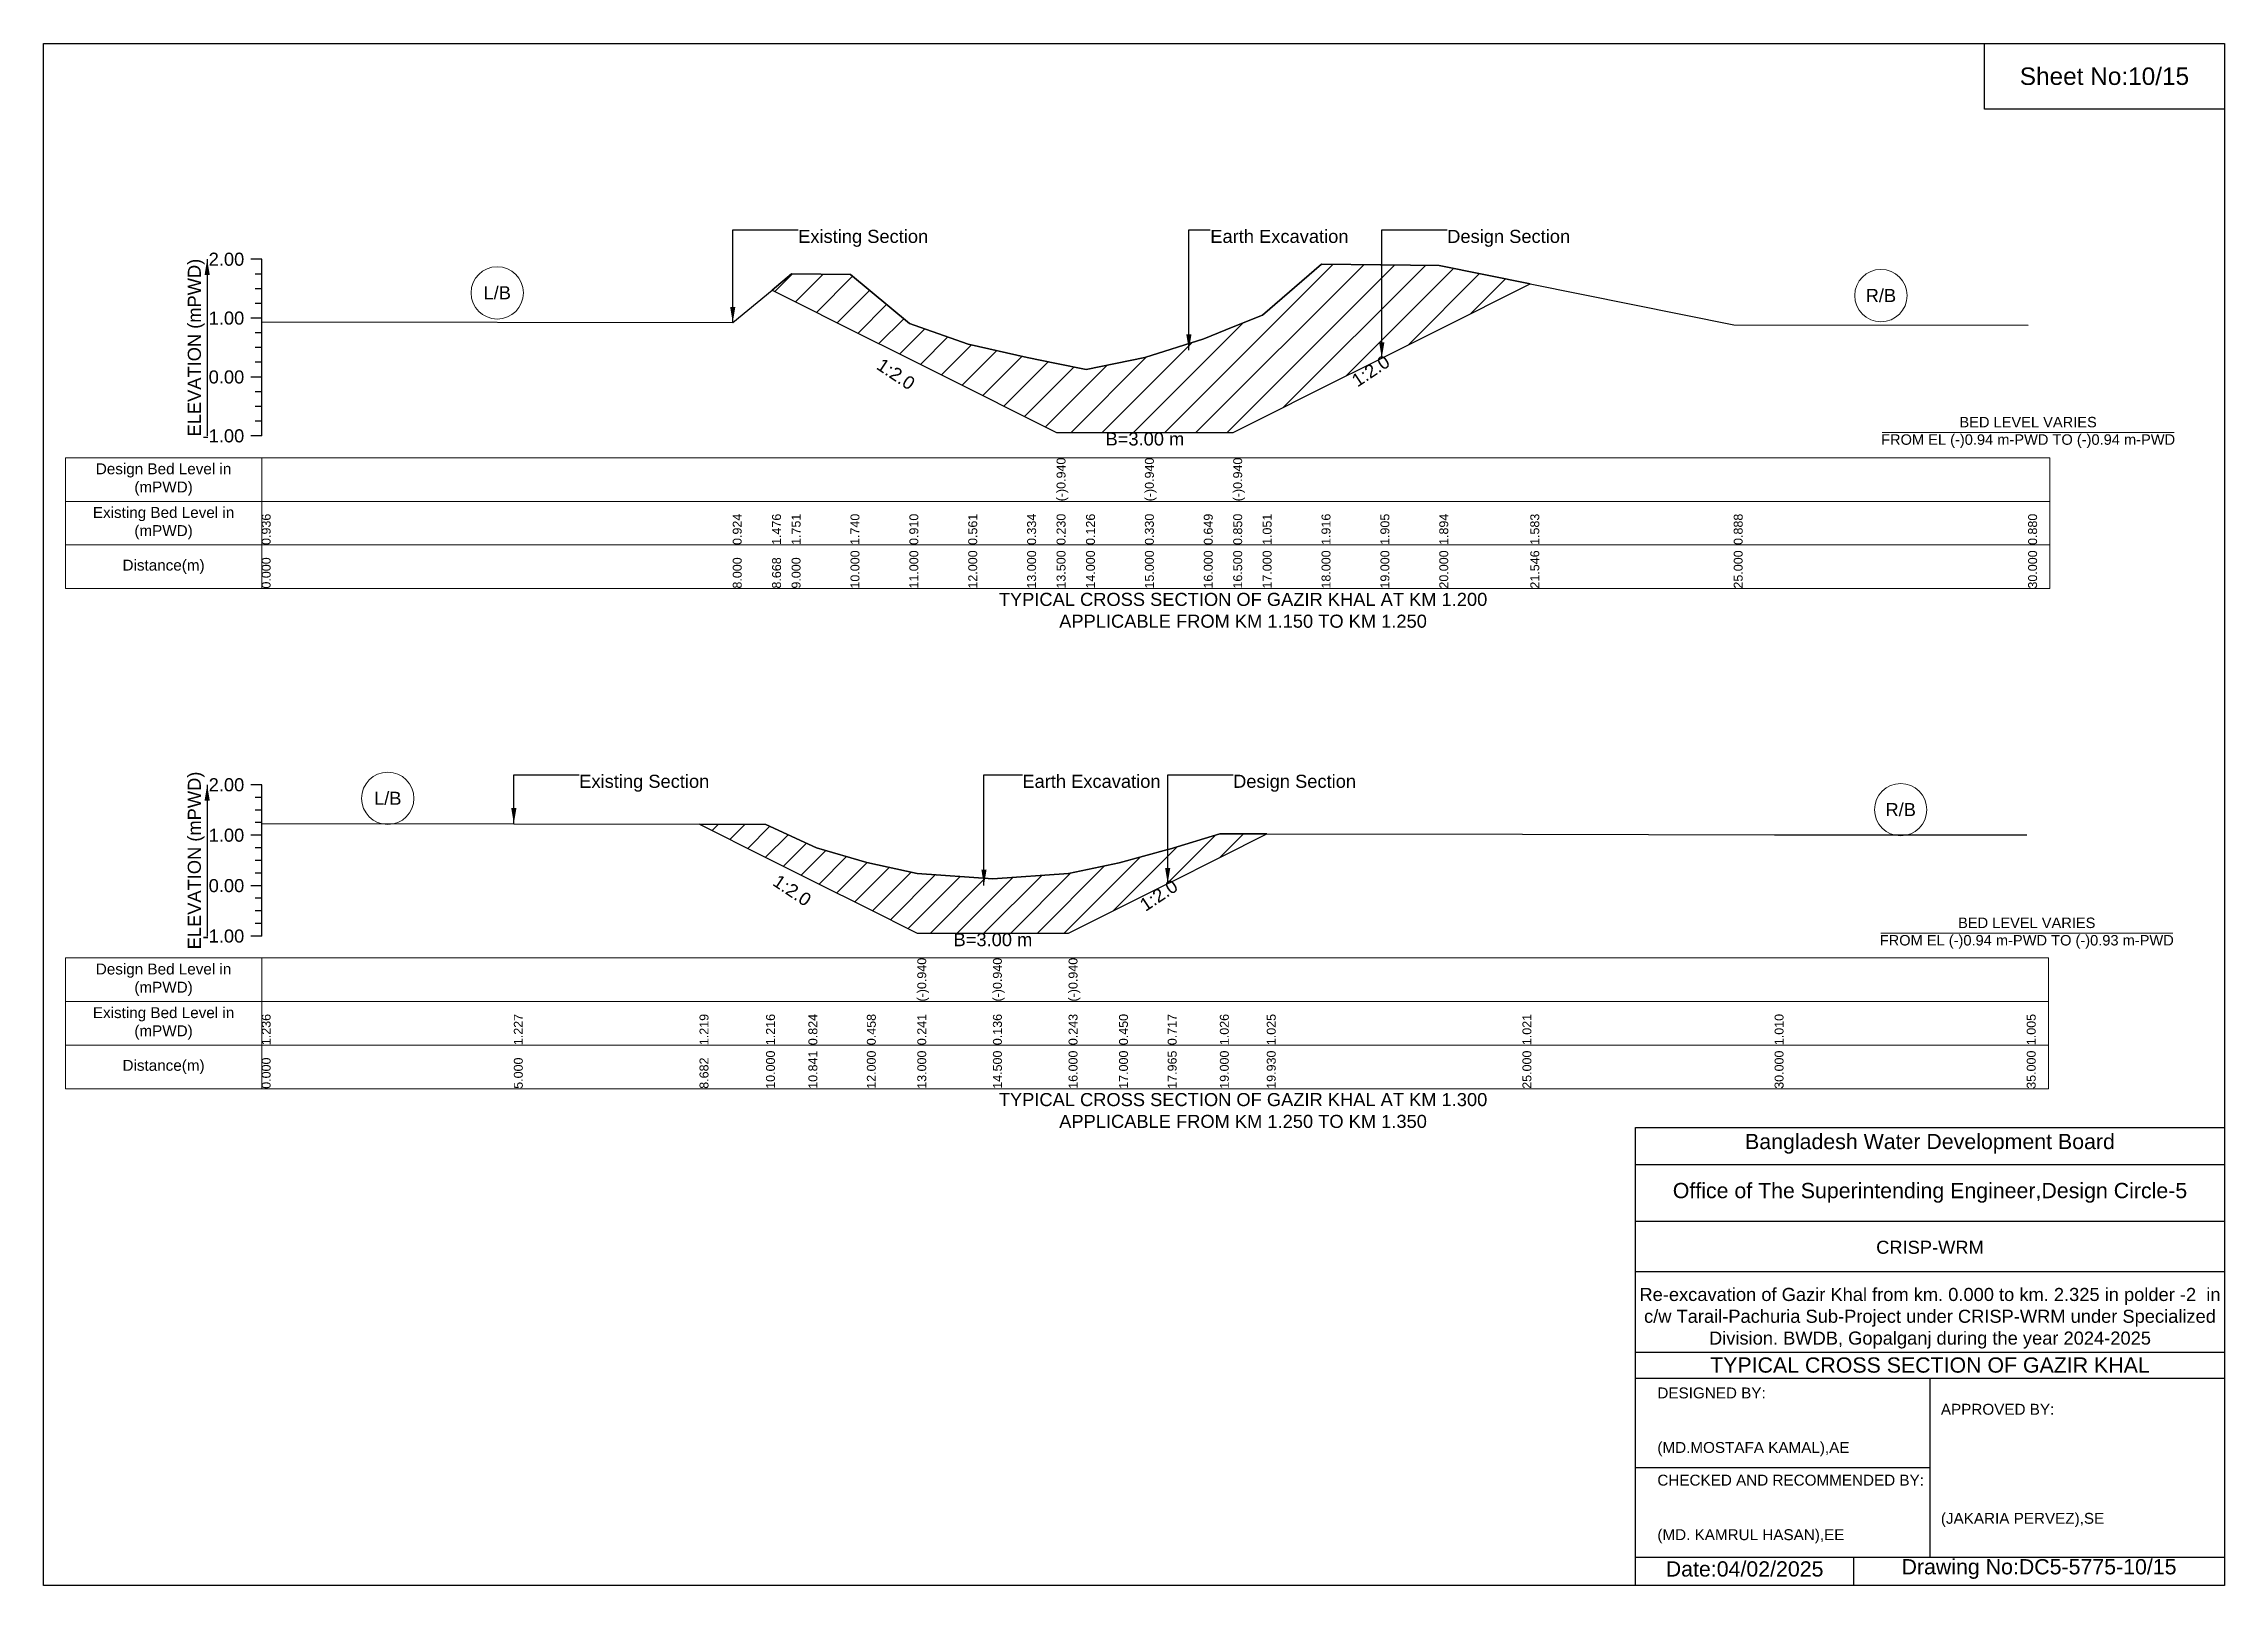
# Model space of a CAD drawing. Header units: inches. Extents: x 91000 to 258000, y -5656 to 9994.
# Drawn here: x 190000 to 198000, y -5656 to 0 of the extents above; entities that cross this region are included whole.
import ezdxf

# ---------------------------------------------------------------- set-up
doc = ezdxf.new("R2010")
doc.units = ezdxf.units.IN
doc.header["$LTSCALE"] = 7
doc.header["$MEASUREMENT"] = 0
for name, color, linetype, lineweight in [('Cross section Data Border', 7, 'Continuous', 9), ('Cross Section Labels', 7, 'Continuous', 9), ('Existing_Bed_Level for Xsection', 7, 'Continuous', 25)]:
    doc.layers.add(name, color=color, linetype=linetype, lineweight=lineweight)
doc.styles.get("Standard").update_dxf_attribs({"font": 'arial.ttf'})
doc.dimstyles.get("Standard").update_dxf_attribs({"dimtxt": 0.18, "dimasz": 0.18, "dimexe": 0.18, "dimexo": 0.0625, "dimgap": 0.09, "dimtad": 0, "dimtih": 1, "dimtoh": 1, "dimdec": 4, "dimzin": 0, "dimdsep": 46, "dimtxsty": 'Standard', "dimcen": 0.09, "dimadec": 0, "dimazin": 0, "dimtfac": 1, "dimtdec": 4, "dimtofl": 0, "dimtmove": 0, "dimatfit": 3, "dimfxl": 1, "dimtolj": 1, "dimtzin": 0, "dimarcsym": 0})

msp = doc.modelspace()

# ---------------------------------------------------------------- texts
at = {"attachment_point": 5}
for s, insert, char_height in [('Sheet No:10/15', (197560, -120), 64), ('Bangladesh Water Development Board', (196920, -4036), 56), ('Office of The Superintending Engineer,Design Circle-5', (196920, -4216), 56)]:
    msp.add_mtext(s, dxfattribs=dict(at, insert=insert, char_height=char_height))
for s, insert, char_height, width, attachment_point in [('CRISP-WRM', (196920, -4416), 48, 2240, 5), ('Re-excavation of Gazir Khal from km. 0.000 to km. 2.325 in polder -2  in c/w Tarail-Pachuria Sub-Project under CRISP-WRM under Specialized Division. BWDB, Gopalganj during the year 2024-2025', (196920, -4676), 48, 2160, 5), ('TYPICAL CROSS SECTION OF GAZIR KHAL', (196920, -4848), 56, 2240, 5), ('DESIGNED BY:^J^J^J(MD.MOSTAFA KAMAL),AE', (195920, -5056), 40, 1120, 4), ('APPROVED BY:^J^J^J^J^J^J(JAKARIA PERVEZ),SE', (196960, -5216), 40, 1120, 4), ('CHECKED AND RECOMMENDED BY:^J^J^J(MD. KAMRUL HASAN),EE', (195920, -5376), 40, 1120, 4), ('Date:04/02/2025', (196240, -5596), 56, 1120, 5), ('Drawing No:DC5-5775-10/15', (197320, -5596), 56, 1760, 5)]:
    msp.add_mtext(s, dxfattribs=dict(insert=insert, char_height=char_height, width=width, attachment_point=attachment_point))
at = {"layer": 'Cross section Data Border', "char_height": 40, "width": 640, "attachment_point": 5}
for s, insert in [('Design Bed Level in (mPWD)', (190440, -1599.2)), ('Existing Bed Level in (mPWD)', (190440, -1759.2)), ('Distance(m)', (190440, -1919.2)), ('Design Bed Level in (mPWD)', (190440, -3434.2)), ('Existing Bed Level in (mPWD)', (190440, -3594.2)), ('Distance(m)', (190440, -3754.2))]:
    msp.add_mtext(s, dxfattribs=dict(at, insert=insert))
at = {"layer": 'Cross Section Labels'}
for s, insert, char_height, attachment_point in [('Existing Section', (192768, -683.2), 48, 1), ('Earth Excavation', (194280, -683.2), 48, 1), ('Design Section', (195149, -683.2), 48, 1), ('L/B', (191664, -914.3), 48, 5), ('R/B', (196740, -924.3), 48, 5), ('B=3.00 m', (194040, -1426.3), 48, 2), ('BED LEVEL VARIES ^JFROM EL (-)0.94 m-PWD TO (-)0.94 m-PWD', (197280, -1426.3), 38.4, 5), ('TYPICAL CROSS SECTION OF GAZIR KHAL AT KM 1.200^JAPPLICABLE FROM KM 1.150 TO KM 1.250', (194400, -2079.2), 48, 5), ('Existing Section', (191965, -2682.2), 48, 1), ('Earth Excavation', (193590.5, -2682.2), 48, 1), ('Design Section', (194363.6, -2682.2), 48, 1), ('L/B', (191262.5, -2768.8), 48, 5), ('R/B', (196812.5, -2810.3), 48, 5), ('B=3.00 m', (193482.5, -3263.1), 48, 2), ('BED LEVEL VARIES ^JFROM EL (-)0.94 m-PWD TO (-)0.93 m-PWD', (197275, -3263.1), 38.4, 5), ('TYPICAL CROSS SECTION OF GAZIR KHAL AT KM 1.300^JAPPLICABLE FROM KM 1.250 TO KM 1.350', (194400, -3914.2), 48, 5)]:
    msp.add_mtext(s, dxfattribs=dict(at, insert=insert, char_height=char_height, attachment_point=attachment_point))
at = {"layer": 'Cross Section Labels', "char_height": 48, "attachment_point": 2}
for insert, rotation in [((193140.1, -1192.3), 326.30993), ((194855, -1180.8), 33.69007), ((192759.4, -3086.5), 326.30993), ((194077.3, -3104.4), 33.69007)]:
    msp.add_mtext('1:2.0', dxfattribs=dict(at, insert=insert, rotation=rotation))
at = {"layer": 'Existing_Bed_Level for Xsection', "rotation": 90}
for s, insert, char_height, attachment_point in [('ELEVATION (mPWD)', (190560, -1115.2), 48, 5), ('(-)0.940', (193716, -1679.2), 32.8, 1), ('(-)0.940', (194040, -1679.2), 32.8, 1), ('(-)0.940', (194364, -1679.2), 32.8, 1), ('0.936', (190800, -1839.2), 32.8, 1), ('0.924', (192528, -1839.2), 32.8, 1), ('1.476', (192672.2, -1839.2), 32.8, 1), ('1.751', (192744, -1839.2), 32.8, 1), ('1.740', (192960, -1839.2), 32.8, 1), ('0.910', (193176, -1839.2), 32.8, 1), ('0.561', (193392, -1839.2), 32.8, 1), ('0.334', (193608, -1839.2), 32.8, 1), ('0.230', (193716, -1839.2), 32.8, 1), ('0.126', (193824, -1839.2), 32.8, 1), ('0.330', (194040, -1839.2), 32.8, 1), ('0.649', (194256, -1839.2), 32.8, 1), ('0.850', (194364, -1839.2), 32.8, 1), ('1.051', (194472, -1839.2), 32.8, 1), ('1.916', (194688, -1839.2), 32.8, 1), ('1.905', (194904, -1839.2), 32.8, 1), ('1.894', (195120, -1839.2), 32.8, 1), ('1.583', (195453.9, -1839.2), 32.8, 1), ('0.888', (196200, -1839.2), 32.8, 1), ('0.880', (197280, -1839.2), 32.8, 1), ('0.000', (190800, -1999.2), 32.8, 1), ('8.000', (192528, -1999.2), 32.8, 1), ('8.668', (192672.2, -1999.2), 32.8, 1), ('9.000', (192744, -1999.2), 32.8, 1), ('10.000', (192960, -1999.2), 32.8, 1), ('11.000', (193176, -1999.2), 32.8, 1), ('12.000', (193392, -1999.2), 32.8, 1), ('13.000', (193608, -1999.2), 32.8, 1), ('13.500', (193716, -1999.2), 32.8, 1), ('14.000', (193824, -1999.2), 32.8, 1), ('15.000', (194040, -1999.2), 32.8, 1), ('16.000', (194256, -1999.2), 32.8, 1), ('16.500', (194364, -1999.2), 32.8, 1), ('17.000', (194472, -1999.2), 32.8, 1), ('18.000', (194688, -1999.2), 32.8, 1), ('19.000', (194904, -1999.2), 32.8, 1), ('20.000', (195120, -1999.2), 32.8, 1), ('21.546', (195453.9, -1999.2), 32.8, 1), ('25.000', (196200, -1999.2), 32.8, 1), ('30.000', (197280, -1999.2), 32.8, 1), ('ELEVATION (mPWD)', (190560, -2996.7), 48, 5), ('(-)0.940', (193205, -3514.2), 32.8, 1), ('(-)0.940', (193482.5, -3514.2), 32.8, 1), ('(-)0.940', (193760, -3514.2), 32.8, 1), ('1.236', (190800, -3674.2), 32.8, 1), ('1.227', (191725, -3674.2), 32.8, 1), ('1.219', (192406.2, -3674.2), 32.8, 1), ('1.216', (192650, -3674.2), 32.8, 1), ('0.824', (192805.6, -3674.2), 32.8, 1), ('0.458', (193020, -3674.2), 32.8, 1), ('0.241', (193205, -3674.2), 32.8, 1), ('0.136', (193482.5, -3674.2), 32.8, 1), ('0.243', (193760, -3674.2), 32.8, 1), ('0.450', (193945, -3674.2), 32.8, 1), ('0.717', (194123.6, -3674.2), 32.8, 1), ('1.026', (194315, -3674.2), 32.8, 1), ('1.025', (194487.1, -3674.2), 32.8, 1), ('1.021', (195425, -3674.2), 32.8, 1), ('1.010', (196350, -3674.2), 32.8, 1), ('1.005', (197275, -3674.2), 32.8, 1), ('0.000', (190800, -3834.2), 32.8, 1), ('5.000', (191725, -3834.2), 32.8, 1), ('8.682', (192406.2, -3834.2), 32.8, 1), ('10.000', (192650, -3834.2), 32.8, 1), ('10.841', (192805.6, -3834.2), 32.8, 1), ('12.000', (193020, -3834.2), 32.8, 1), ('13.000', (193205, -3834.2), 32.8, 1), ('14.500', (193482.5, -3834.2), 32.8, 1), ('16.000', (193760, -3834.2), 32.8, 1), ('17.000', (193945, -3834.2), 32.8, 1), ('17.965', (194123.6, -3834.2), 32.8, 1), ('19.000', (194315, -3834.2), 32.8, 1), ('19.930', (194487.1, -3834.2), 32.8, 1), ('25.000', (195425, -3834.2), 32.8, 1), ('30.000', (196350, -3834.2), 32.8, 1), ('35.000', (197275, -3834.2), 32.8, 1)]:
    msp.add_mtext(s, dxfattribs=dict(at, insert=insert, char_height=char_height, attachment_point=attachment_point))
at = {"layer": 'Existing_Bed_Level for Xsection', "char_height": 48, "attachment_point": 6}
for s, insert in [('2.00', (190736, -791.2)), ('1.00', (190736, -1007.2)), ('0.00', (190736, -1223.2)), ('-1.00', (190736, -1439.2)), ('2.00', (190736, -2719.2)), ('1.00', (190736, -2904.2)), ('0.00', (190736, -3089.2)), ('-1.00', (190736, -3274.2))]:
    msp.add_mtext(s, dxfattribs=dict(at, insert=insert))

# ---------------------------------------------------------------- hatches: boundary and pattern name
at = {"layer": 'Existing_Bed_Level for Xsection'}
h = msp.add_hatch(dxfattribs=at)
h.set_pattern_fill('ANSI31', color=256, scale=648, style=0)
h.paths.add_polyline_path([(192672.2, -904.4), (192744, -940.3), (192960, -1048.3), (193176, -1156.3), (193194.1, -1165.3), (193392, -1264.3), (193608, -1372.3), (193716, -1426.3), (193824, -1426.3), (194040, -1426.3), (194256, -1426.3), (194364, -1426.3), (194472, -1372.3), (194688, -1264.3), (194904, -1156.3), (194909, -1153.8), (195120, -1048.3), (195453.9, -881.3), (195120, -814.1), (194909, -811.8), (194904, -811.7), (194688, -809.4), (194472, -996.2), (194364, -1039.6), (194256, -1083), (194040, -1151.9), (193824, -1196), (193716, -1173.5), (193608, -1151.1), (193392, -1102), (193194.1, -1033), (193176, -1026.7), (192960, -847.4), (192744, -845)])
h = msp.add_hatch(dxfattribs=at)
h.set_pattern_fill('ANSI31', color=256, scale=555, style=0)
h.paths.add_polyline_path([(192406.2, -2863.7), (192650, -2985.6), (192805.6, -3063.4), (192835, -3078.1), (193020, -3170.6), (193205, -3263.1), (193482.5, -3263.1), (193760, -3263.1), (193945, -3170.6), (194123.6, -3081.3), (194130, -3078.1), (194315, -2985.6), (194487.1, -2899.5), (194315, -2899.3), (194130, -2954.7), (194123.6, -2956.4), (193945, -3005.9), (193760, -3044.2), (193482.5, -3064), (193205, -3044.6), (193020, -3004.4), (192835, -2950.4), (192805.6, -2936.7), (192650, -2864.2)])

# ---------------------------------------------------------------- linework, layer by layer
for points in [[(190000, 0), (198000, 0), (198000, -5656), (190000, -5656)], [(197120, 0), (198000, 0), (198000, -240), (197120, -240)]]:
    msp.add_lwpolyline(points, close=True)
for points in [[(195840, -5656), (195840, -3976), (198000, -3976)], [(195840, -4112), (198000, -4112)], [(195840, -4320), (198000, -4320)], [(195840, -4504), (198000, -4504)], [(195840, -4800), (198000, -4800)], [(195840, -4896), (198000, -4896)], [(196920, -4896), (196920, -5552)], [(195840, -5224), (196920, -5224)], [(195840, -5552), (198000, -5552)], [(196640, -5552), (196640, -5656)]]:
    msp.add_lwpolyline(points)
at = {"layer": 'Cross section Data Border'}
for points in [[(190080, -1519.2), (197360, -1519.2), (197360, -1999.2), (190080, -1999.2)], [(190080, -3354.2), (197355, -3354.2), (197355, -3834.2), (190080, -3834.2)]]:
    msp.add_lwpolyline(points, close=True, dxfattribs=at)
for points in [[(190800, -1519.2), (190800, -1999.2)], [(190080, -1679.2), (197360, -1679.2)], [(190080, -1839.2), (197360, -1839.2)], [(190800, -3354.2), (190800, -3834.2)], [(190080, -3514.2), (197355, -3514.2)], [(190080, -3674.2), (197355, -3674.2)]]:
    msp.add_lwpolyline(points, dxfattribs=at)
at = {"layer": 'Cross Section Labels'}
for points in [[(196744.2, -1426.3), (197815.8, -1426.3)], [(196739.2, -3263.1), (197810.8, -3263.1)]]:
    msp.add_lwpolyline(points, dxfattribs=at)
for centre in [(191664, -914.3), (196740, -924.3), (191262.5, -2768.8), (196812.5, -2810.3)]:
    msp.add_circle(centre, 96, dxfattribs=at)
at = {"layer": 'Existing_Bed_Level for Xsection'}
for points in [[(190800, -791.2), (190760, -791.2)], [(190800, -1439.2), (190800, -1223.2), (190800, -1007.2), (190800, -791.2)], [(190800, -845.2), (190776, -845.2)], [(190800, -1021), (192528, -1023.6), (192672.2, -904.4), (192744, -845), (192960, -847.4), (193176, -1026.7), (193194.1, -1033), (193392, -1102), (193608, -1151.1), (193716, -1173.5), (193716, -1173.5), (193824, -1196), (194040, -1151.9), (194040, -1151.9), (194256, -1083), (194364, -1039.6), (194364, -1039.6), (194472, -996.2), (194688, -809.4), (194904, -811.7), (194909, -811.8), (195120, -814.1), (195453.9, -881.3), (196200, -1031.4), (197280, -1033.1)], [(190800, -899.2), (190776, -899.2)], [(190800, -953.2), (190776, -953.2)], [(190800, -1007.2), (190760, -1007.2)], [(190800, -1061.2), (190776, -1061.2)], [(190800, -1115.2), (190776, -1115.2)], [(190800, -1169.2), (190776, -1169.2)], [(190800, -1223.2), (190760, -1223.2)], [(190800, -1277.2), (190776, -1277.2)], [(190800, -1331.2), (190776, -1331.2)], [(190800, -1439.2), (190760, -1439.2)], [(190800, -1385.2), (190776, -1385.2)], [(190800, -2719.2), (190760, -2719.2)], [(190800, -3274.2), (190800, -3089.2), (190800, -2904.2), (190800, -2719.2)], [(190800, -2765.4), (190776, -2765.4)], [(190800, -2811.7), (190776, -2811.7)], [(190800, -2857.9), (190776, -2857.9)], [(190800, -2860.5), (191725, -2862.2), (192406.2, -2863.7), (192650, -2864.2), (192805.6, -2936.7), (192835, -2950.4), (193020, -3004.4), (193205, -3044.6), (193205, -3044.6), (193482.5, -3064), (193482.5, -3064), (193760, -3044.2), (193760, -3044.2), (193945, -3005.9), (194123.6, -2956.4), (194130, -2954.7), (194315, -2899.3), (194487.1, -2899.5), (195425, -2900.3), (196350, -2902.3), (197275, -2903.2)], [(190800, -2904.2), (190760, -2904.2)], [(190800, -2950.4), (190776, -2950.4)], [(190800, -2996.7), (190776, -2996.7)], [(190800, -3089.2), (190760, -3089.2)], [(190800, -3042.9), (190776, -3042.9)], [(190800, -3135.4), (190776, -3135.4)], [(190800, -3181.7), (190776, -3181.7)], [(190800, -3274.2), (190760, -3274.2)], [(190800, -3227.9), (190776, -3227.9)]]:
    msp.add_lwpolyline(points, dxfattribs=at)
for points in [[(192672.2, -904.4), (192744, -940.3), (192960, -1048.3), (193176, -1156.3), (193194.1, -1165.3), (193392, -1264.3), (193608, -1372.3), (193716, -1426.3), (193716, -1426.3), (193824, -1426.3), (194040, -1426.3), (194040, -1426.3), (194256, -1426.3), (194364, -1426.3), (194364, -1426.3), (194472, -1372.3), (194688, -1264.3), (194904, -1156.3), (194909, -1153.8), (195120, -1048.3), (195453.9, -881.3), (195120, -814.1), (194909, -811.8), (194904, -811.7), (194688, -809.4), (194472, -996.2), (194364, -1039.6), (194364, -1039.6), (194256, -1083), (194040, -1151.9), (194040, -1151.9), (193824, -1196), (193716, -1173.5), (193716, -1173.5), (193608, -1151.1), (193392, -1102), (193194.1, -1033), (193176, -1026.7), (192960, -847.4), (192744, -845)], [(192406.2, -2863.7), (192406.2, -2863.7), (192650, -2985.6), (192805.6, -3063.4), (192835, -3078.1), (193020, -3170.6), (193205, -3263.1), (193205, -3263.1), (193482.5, -3263.1), (193482.5, -3263.1), (193760, -3263.1), (193760, -3263.1), (193945, -3170.6), (194123.6, -3081.3), (194130, -3078.1), (194315, -2985.6), (194487.1, -2899.5), (194487.1, -2899.5), (194487.1, -2899.5), (194315, -2899.3), (194130, -2954.7), (194123.6, -2956.4), (193945, -3005.9), (193760, -3044.2), (193760, -3044.2), (193482.5, -3064), (193482.5, -3064), (193205, -3044.6), (193205, -3044.6), (193020, -3004.4), (192835, -2950.4), (192805.6, -2936.7), (192650, -2864.2), (192406.2, -2863.7)]]:
    msp.add_lwpolyline(points, close=True, dxfattribs=at)

msp.set_redraw_order([(e.dxf.handle, doc.entitydb.next_handle()) for e in msp.query("TEXT MTEXT ATTDEF DIMENSION ARC_DIMENSION")])  # texts and dimensions are drawn at this point

# ---------------------------------------------------------------- leaders
at = {"layer": 'Cross Section Labels', "annotation_type": 0, "has_hookline": 1, "hookline_direction": 0}
for points, text_width in [([(192528, -1023.6), (192528, -683.2), (192767.9, -683.2)], 467.2), ([(194201.3, -1124.4), (194201.3, -683.2), (194279.9, -683.2)], 497), ([(194909, -1153.8), (194909, -683.2), (195148.9, -683.2)], 441.2), ([(191725, -2862.2), (191725, -2682.2), (191964.9, -2682.2)], 467.2), ([(193449.6, -3088.2), (193449.6, -2682.2), (193590.4, -2682.2)], 497), ([(194123.6, -3081.3), (194123.6, -2682.2), (194363.5, -2682.2)], 441.2)]:
    msp.add_leader(points, dimstyle='Standard', override={"dimasz": 57.6}, dxfattribs=dict(at, text_width=text_width))
at = {"layer": 'Existing_Bed_Level for Xsection'}
for points in [[(190600, -791.2), (190600, -1439.2)], [(190600, -2719.2), (190600, -3274.2)]]:
    msp.add_leader(points, dimstyle='Standard', override={"dimasz": 57.6}, dxfattribs=at)

doc.saveas('drawing.dxf')
